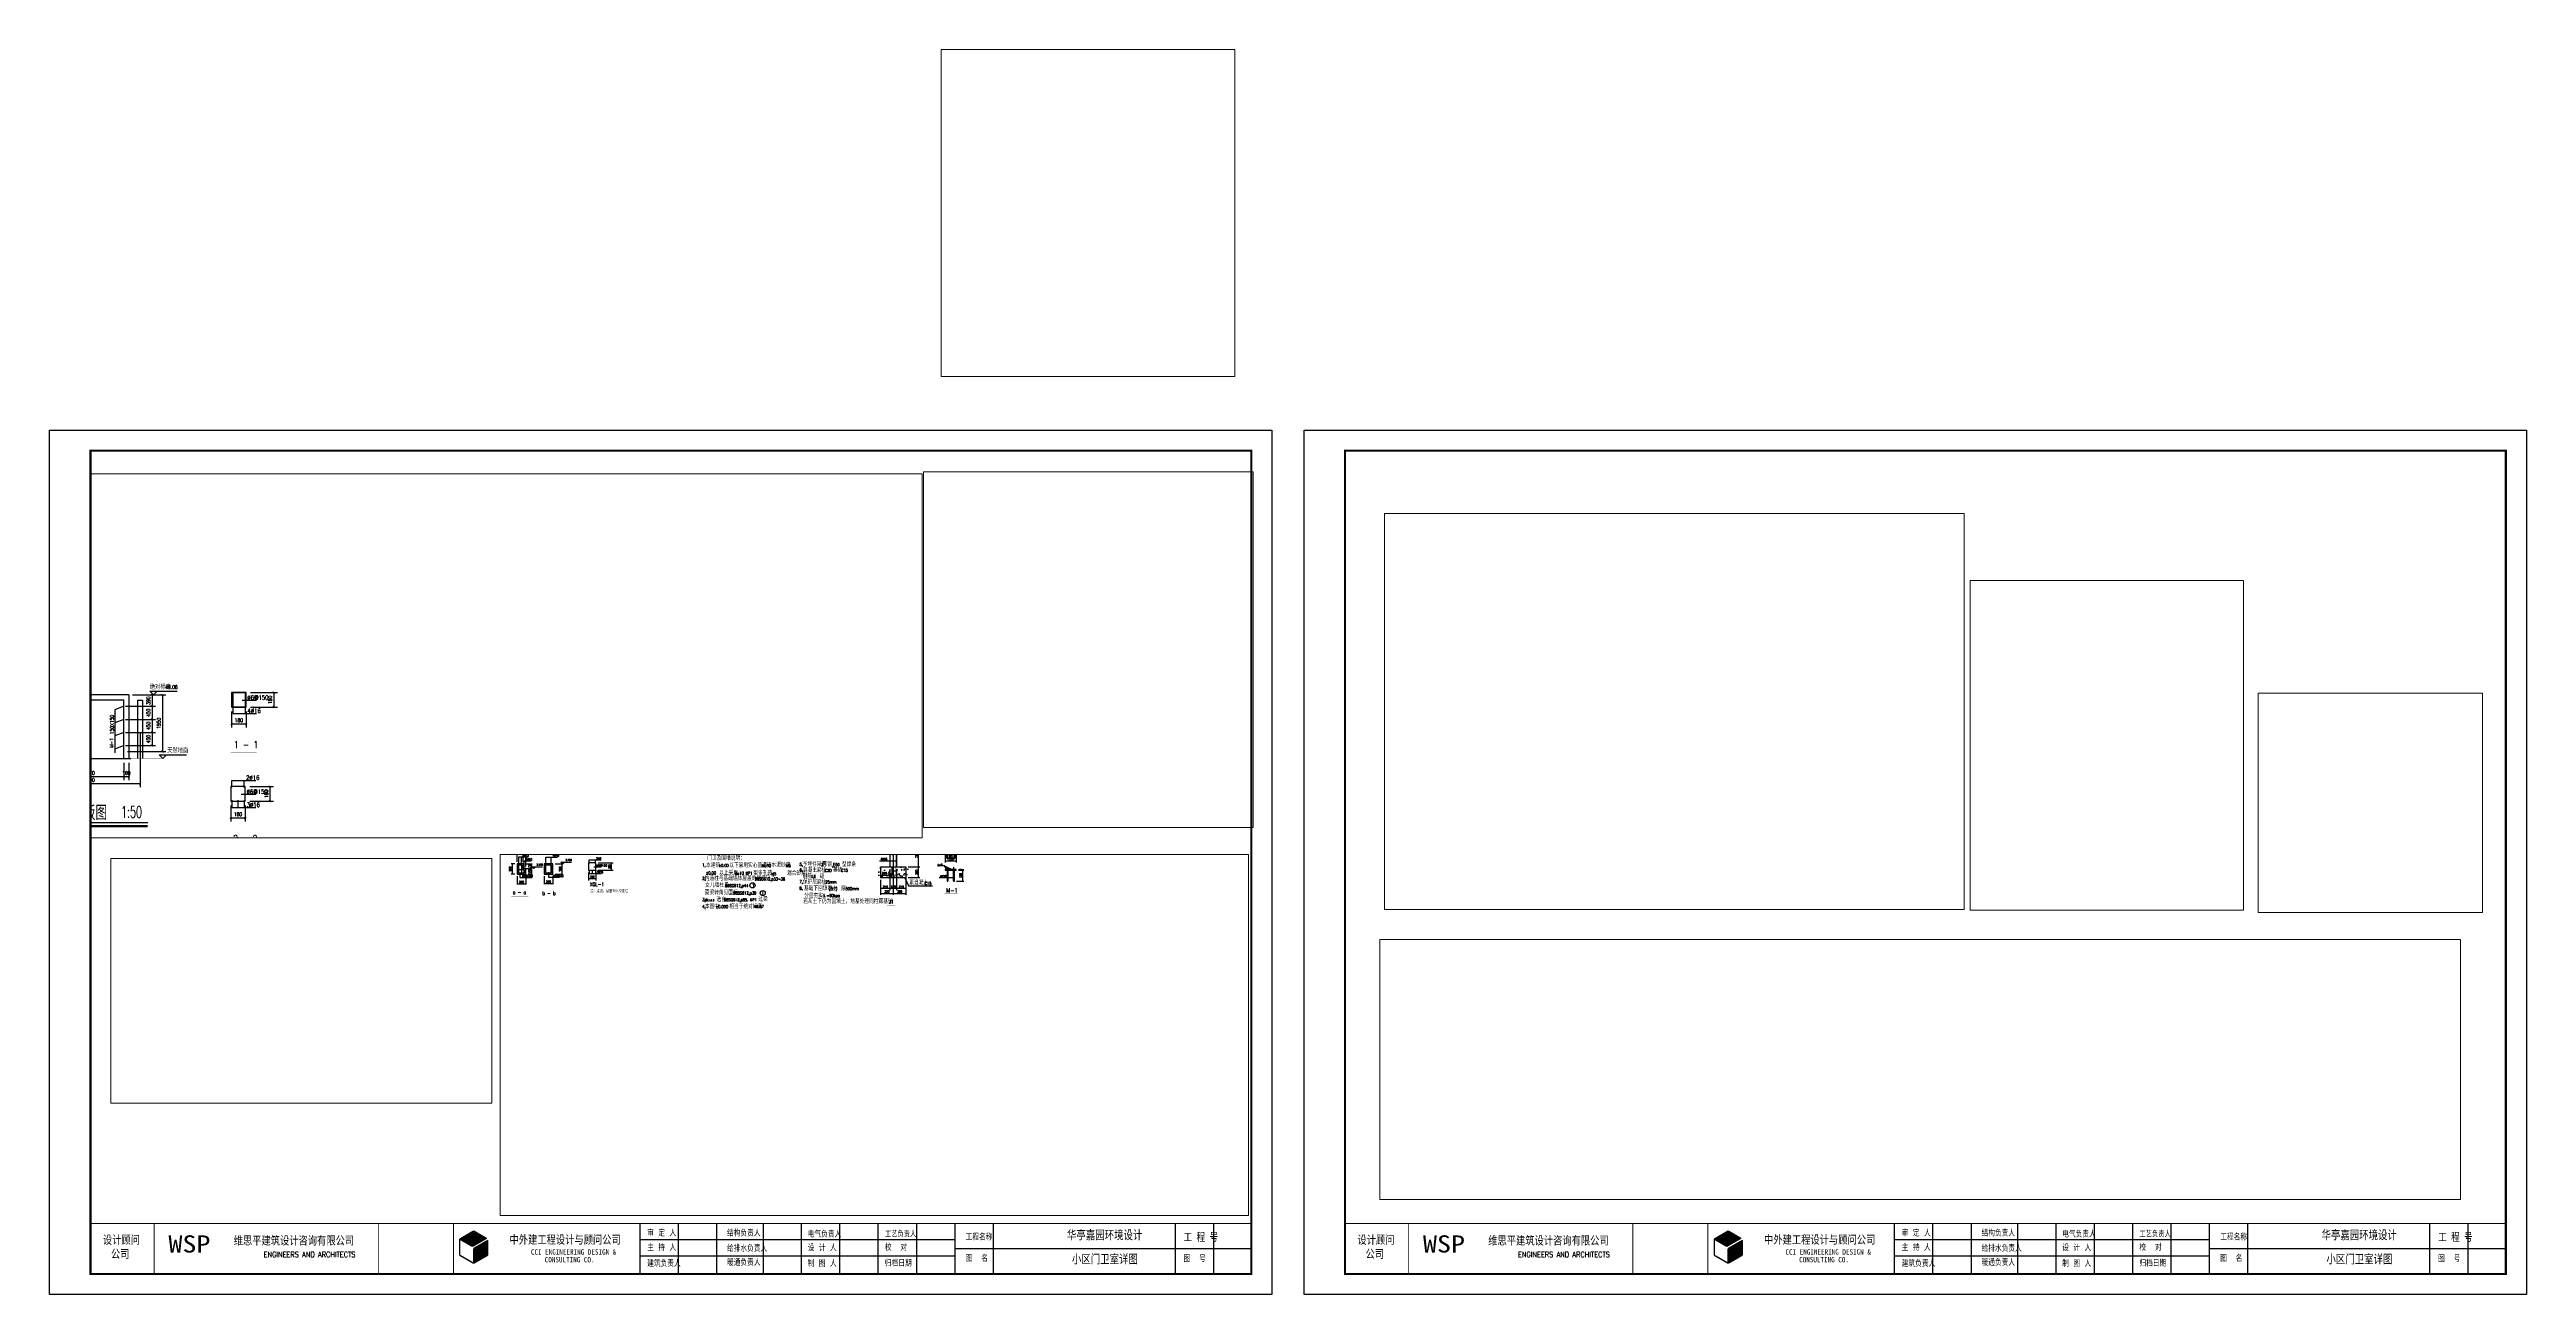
# Paper-space layout 'Layout1' of a CAD drawing. Extents: x -214 to 1490, y -74 to 782.
# The model-space entities are those that its viewports show. They can reach past a viewport. Long polylines and large blocks are cut down to what shows.
import ezdxf
from ezdxf.enums import TextEntityAlignment as Align

# ---------------------------------------------------------------- set-up
doc = ezdxf.new("R2010")
doc.units = 0
doc.header["$LTSCALE"] = 700
doc.header["$MEASUREMENT"] = 0
doc.linetypes.add('DOTE', pattern=[2.42, 2, -0.2, 0.02, -0.2])
doc.layers.get('0').update_dxf_attribs({"color": 150, "linetype": 'CONTINUOUS'})
for name, color, linetype in [('000', 7, 'CONTINUOUS'), ('12', 7, 'CONTINUOUS'), ('DIM', 3, 'CONTINUOUS'), ('DOTE', 1, 'DOTE'), ('LJ5', 1, 'CONTINUOUS'), ('PO', 4, 'CONTINUOUS'), ('PUB_DIM', 3, 'CONTINUOUS'), ('PUB_TITLE', 4, 'CONTINUOUS'), ('WALL', 4, 'CONTINUOUS')]:
    doc.layers.add(name, color=color, linetype=linetype)
doc.styles.add('-黑体', font='SIMHEI.TTF', dxfattribs={"width": 0.8})
doc.styles.add('_HZTXT', font='txt.shx', dxfattribs={"width": 0.8, "bigfont": 'HZTXT.shx'})
doc.styles.add('_HZTXT1', font='complex.shx', dxfattribs={"width": 0.8, "bigfont": 'hztxt.shx'})
doc.styles.add('_ROMANS', font='ROMANS.shx', dxfattribs={"width": 0.6})
doc.styles.add('DIM_FONT', font='SIMPLEX', dxfattribs={"width": 0.8})
doc.styles.add('ROMANC', font='ROMANC', dxfattribs={"height": 0.2})
doc.styles.add('STYLE2', font='SIMHEI.TTF', dxfattribs={"width": 0.8})
doc.dimstyles.new('DIMN50', dxfattribs={"dimscale": 0.5, "dimtxt": 250, "dimasz": 1, "dimexe": 250, "dimexo": 300, "dimgap": 125, "dimtad": 1, "dimdec": 0, "dimzin": 0, "dimtxsty": 'DIM_FONT', "dimblk": '_DIMX', "dimblk1": '_DIMX', "dimblk2": '_DIMX', "dimsah": 1, "dimcen": 9, "dimdle": 48, "dimclrd": 256, "dimclrt": 7, "dimazin": 3, "dimtfac": 1, "dimtdec": 0, "dimtix": 1, "dimtmove": 0, "dimatfit": 3, "dimtolj": 1, "dimtzin": 0})
doc.dimstyles.new('NORMAL', dxfattribs={"dimtxt": 250, "dimasz": 1, "dimexe": 250, "dimexo": 300, "dimgap": 125, "dimtad": 1, "dimdec": 0, "dimzin": 0, "dimtxsty": 'DIM_FONT', "dimblk": '_DIMX', "dimblk1": '_DIMX', "dimblk2": '_DIMX', "dimsah": 1, "dimcen": 9, "dimdle": 48, "dimclrd": 256, "dimclrt": 7, "dimazin": 3, "dimtfac": 1, "dimtdec": 0, "dimtix": 1, "dimtmove": 0, "dimatfit": 3, "dimtolj": 1, "dimtzin": 0})

# ---------------------------------------------------------------- blocks, each defined once
blk = doc.blocks.new('_DIMX')
blk.add_lwpolyline([(-70, -70, 50, 50, 0), (70, 70, 50, 50, 0)], format="xyseb")
blk = doc.blocks.new('*D4')
at = {"color": 0, "linetype": 'BYBLOCK'}
for p, q in [((851967, -133638), (851967, -135495)), ((855458, -133638), (855458, -135495))]:
    blk.add_line(p, q, dxfattribs=at)
at = {"linetype": 'BYBLOCK'}
blk.add_line((851968, -135370), (855457, -135370), dxfattribs=at)
at = {"linetype": 'BYBLOCK', "xscale": 0.5, "yscale": 0.5, "zscale": 0.5, "rotation": 180}
blk.add_blockref('_DIMX', (851967, -135370), dxfattribs=at)
at = {"linetype": 'BYBLOCK', "xscale": 0.5, "yscale": 0.5, "zscale": 0.5}
blk.add_blockref('_DIMX', (855458, -135370), dxfattribs=at)
at = {"color": 7, "linetype": 'BYBLOCK', "insert": (853712, -135245), "char_height": 125, "attachment_point": 5, "style": 'DIM_FONT'}
blk.add_mtext('\\A1;3490', dxfattribs=at)
blk = doc.blocks.new('*D18')
at = {"color": 0, "linetype": 'BYBLOCK'}
for p, q in [((833372, -132454), (834411, -132454)), ((833372, -132954), (834411, -132954))]:
    blk.add_line(p, q, dxfattribs=at)
at = {"linetype": 'BYBLOCK'}
blk.add_line((834286, -132454), (834286, -132953), dxfattribs=at)
at = {"linetype": 'BYBLOCK', "xscale": 0.5, "yscale": 0.5, "zscale": 0.5}
for p, rotation in [((834286, -132454), 90), ((834286, -132954), 270)]:
    blk.add_blockref('_DIMX', p, dxfattribs=dict(at, rotation=rotation))
at = {"color": 7, "linetype": 'BYBLOCK', "insert": (834161, -132704), "char_height": 125, "attachment_point": 5, "rotation": 90, "style": 'DIM_FONT'}
blk.add_mtext('\\A1;200', dxfattribs=at)
blk = doc.blocks.new('*D19')
at = {"color": 0, "linetype": 'BYBLOCK'}
for p, q in [((792493, -147923), (792493, -148474)), ((792993, -147923), (792993, -148474))]:
    blk.add_line(p, q, dxfattribs=at)
at = {"linetype": 'BYBLOCK'}
blk.add_line((792493, -148349), (792992, -148349), dxfattribs=at)
at = {"linetype": 'BYBLOCK', "xscale": 0.5, "yscale": 0.5, "zscale": 0.5, "rotation": 180}
blk.add_blockref('_DIMX', (792493, -148349), dxfattribs=at)
at = {"linetype": 'BYBLOCK', "xscale": 0.5, "yscale": 0.5, "zscale": 0.5}
blk.add_blockref('_DIMX', (792993, -148349), dxfattribs=at)
at = {"color": 7, "linetype": 'BYBLOCK', "insert": (792743, -148224), "char_height": 125, "attachment_point": 5, "style": 'DIM_FONT'}
blk.add_mtext('\\A1;230', dxfattribs=at)
blk = doc.blocks.new('*D20')
at = {"color": 0, "linetype": 'BYBLOCK'}
for p, q in [((818403, -147383), (819330, -147383)), ((818403, -147883), (819330, -147883))]:
    blk.add_line(p, q, dxfattribs=at)
at = {"linetype": 'BYBLOCK'}
blk.add_line((819205, -147383), (819205, -147882), dxfattribs=at)
at = {"linetype": 'BYBLOCK', "xscale": 0.5, "yscale": 0.5, "zscale": 0.5}
for p, rotation in [((819205, -147383), 90), ((819205, -147883), 270)]:
    blk.add_blockref('_DIMX', p, dxfattribs=dict(at, rotation=rotation))
at = {"color": 7, "linetype": 'BYBLOCK', "insert": (819080, -147633), "char_height": 125, "attachment_point": 5, "rotation": 90, "style": 'DIM_FONT'}
blk.add_mtext('\\A1;180', dxfattribs=at)
blk = doc.blocks.new('*D21')
at = {"color": 0, "linetype": 'BYBLOCK'}
for p, q in [((861346, -133214), (861346, -133765)), ((861846, -133214), (861846, -133765))]:
    blk.add_line(p, q, dxfattribs=at)
at = {"linetype": 'BYBLOCK'}
blk.add_line((861347, -133640), (861846, -133640), dxfattribs=at)
at = {"linetype": 'BYBLOCK', "xscale": 0.5, "yscale": 0.5, "zscale": 0.5, "rotation": 180}
blk.add_blockref('_DIMX', (861346, -133640), dxfattribs=at)
at = {"linetype": 'BYBLOCK', "xscale": 0.5, "yscale": 0.5, "zscale": 0.5}
blk.add_blockref('_DIMX', (861846, -133640), dxfattribs=at)
at = {"color": 7, "linetype": 'BYBLOCK', "insert": (861596, -133515), "char_height": 125, "attachment_point": 5, "style": 'DIM_FONT'}
blk.add_mtext('\\A1;180', dxfattribs=at)
blk = doc.blocks.new('*D23')
at = {"color": 0, "linetype": 'BYBLOCK'}
for p, q in [((852527, -134661), (852527, -135255)), ((854897, -134661), (854897, -135255))]:
    blk.add_line(p, q, dxfattribs=at)
at = {"linetype": 'BYBLOCK'}
blk.add_line((852528, -135130), (854897, -135130), dxfattribs=at)
at = {"linetype": 'BYBLOCK', "xscale": 0.5, "yscale": 0.5, "zscale": 0.5, "rotation": 180}
blk.add_blockref('_DIMX', (852527, -135130), dxfattribs=at)
at = {"linetype": 'BYBLOCK', "xscale": 0.5, "yscale": 0.5, "zscale": 0.5}
blk.add_blockref('_DIMX', (854897, -135130), dxfattribs=at)
at = {"color": 7, "linetype": 'BYBLOCK', "insert": (853712, -135005), "char_height": 125, "attachment_point": 5, "style": 'DIM_FONT'}
blk.add_mtext('\\A1;2370', dxfattribs=at)
blk = doc.blocks.new('*D24')
at = {"linetype": 'BYBLOCK'}
for p, q in [((854897, -135130), (854896, -135130)), ((854897, -135130), (855077, -135130)), ((855078, -135130), (855078, -135130))]:
    blk.add_line(p, q, dxfattribs=at)
at = {"color": 0, "linetype": 'BYBLOCK'}
for p, q in [((854897, -134661), (854897, -135255)), ((855077, -134661), (855077, -135255))]:
    blk.add_line(p, q, dxfattribs=at)
at = {"linetype": 'BYBLOCK', "xscale": 0.5, "yscale": 0.5, "zscale": 0.5}
blk.add_blockref('_DIMX', (854897, -135130), dxfattribs=at)
at = {"linetype": 'BYBLOCK', "xscale": 0.5, "yscale": 0.5, "zscale": 0.5, "rotation": 180}
blk.add_blockref('_DIMX', (855077, -135130), dxfattribs=at)
at = {"color": 7, "linetype": 'BYBLOCK', "insert": (854987, -135005), "char_height": 125, "attachment_point": 5, "style": 'DIM_FONT'}
blk.add_mtext('\\A1;180', dxfattribs=at)
blk = doc.blocks.new('*D25')
at = {"color": 0, "linetype": 'BYBLOCK'}
for p, q in [((820634, -147401), (821456, -147401)), ((820634, -147901), (821456, -147901))]:
    blk.add_line(p, q, dxfattribs=at)
at = {"linetype": 'BYBLOCK'}
blk.add_line((821331, -147402), (821331, -147901), dxfattribs=at)
at = {"linetype": 'BYBLOCK', "xscale": 0.5, "yscale": 0.5, "zscale": 0.5}
for p, rotation in [((821331, -147401), 90), ((821331, -147901), 270)]:
    blk.add_blockref('_DIMX', p, dxfattribs=dict(at, rotation=rotation))
at = {"color": 7, "linetype": 'BYBLOCK', "insert": (821206, -147651), "char_height": 125, "attachment_point": 5, "rotation": 90, "style": 'DIM_FONT'}
blk.add_mtext('\\A1;180', dxfattribs=at)
blk = doc.blocks.new('*D26')
at = {"color": 0, "linetype": 'BYBLOCK'}
for p, q in [((861337, -136546), (861337, -137097)), ((861837, -136546), (861837, -137097))]:
    blk.add_line(p, q, dxfattribs=at)
at = {"linetype": 'BYBLOCK'}
blk.add_line((861338, -136972), (861837, -136972), dxfattribs=at)
at = {"linetype": 'BYBLOCK', "xscale": 0.5, "yscale": 0.5, "zscale": 0.5, "rotation": 180}
blk.add_blockref('_DIMX', (861337, -136972), dxfattribs=at)
at = {"linetype": 'BYBLOCK', "xscale": 0.5, "yscale": 0.5, "zscale": 0.5}
blk.add_blockref('_DIMX', (861837, -136972), dxfattribs=at)
at = {"color": 7, "linetype": 'BYBLOCK', "insert": (861587, -136847), "char_height": 125, "attachment_point": 5, "style": 'DIM_FONT'}
blk.add_mtext('\\A1;180', dxfattribs=at)
blk = doc.blocks.new('*D27')
at = {"color": 0, "linetype": 'BYBLOCK'}
for p, q in [((814973, -147140), (815766, -147140)), ((814733, -147530), (815766, -147530))]:
    blk.add_line(p, q, dxfattribs=at)
at = {"linetype": 'BYBLOCK'}
blk.add_line((815641, -147140), (815641, -147529), dxfattribs=at)
at = {"linetype": 'BYBLOCK', "xscale": 0.5, "yscale": 0.5, "zscale": 0.5}
for p, rotation in [((815641, -147140), 90), ((815641, -147530), 270)]:
    blk.add_blockref('_DIMX', p, dxfattribs=dict(at, rotation=rotation))
at = {"color": 7, "linetype": 'BYBLOCK', "insert": (815516, -147335), "char_height": 125, "attachment_point": 5, "rotation": 90, "style": 'DIM_FONT'}
blk.add_mtext('\\A1;390', dxfattribs=at)
blk = doc.blocks.new('*D28')
at = {"color": 0, "linetype": 'BYBLOCK'}
for p, q in [((814733, -147530), (815766, -147530)), ((814733, -147980), (815766, -147980))]:
    blk.add_line(p, q, dxfattribs=at)
at = {"linetype": 'BYBLOCK'}
blk.add_line((815641, -147530), (815641, -147979), dxfattribs=at)
at = {"linetype": 'BYBLOCK', "xscale": 0.5, "yscale": 0.5, "zscale": 0.5}
for p, rotation in [((815641, -147530), 90), ((815641, -147980), 270)]:
    blk.add_blockref('_DIMX', p, dxfattribs=dict(at, rotation=rotation))
at = {"color": 7, "linetype": 'BYBLOCK', "insert": (815516, -147755), "char_height": 125, "attachment_point": 5, "rotation": 90, "style": 'DIM_FONT'}
blk.add_mtext('\\A1;450', dxfattribs=at)
blk = doc.blocks.new('*D29')
at = {"color": 0, "linetype": 'BYBLOCK'}
for p, q in [((814733, -147980), (815766, -147980)), ((814733, -148430), (815766, -148430))]:
    blk.add_line(p, q, dxfattribs=at)
at = {"linetype": 'BYBLOCK'}
blk.add_line((815641, -147980), (815641, -148429), dxfattribs=at)
at = {"linetype": 'BYBLOCK', "xscale": 0.5, "yscale": 0.5, "zscale": 0.5}
for p, rotation in [((815641, -147980), 90), ((815641, -148430), 270)]:
    blk.add_blockref('_DIMX', p, dxfattribs=dict(at, rotation=rotation))
at = {"color": 7, "linetype": 'BYBLOCK', "insert": (815516, -148205), "char_height": 125, "attachment_point": 5, "rotation": 90, "style": 'DIM_FONT'}
blk.add_mtext('\\A1;450', dxfattribs=at)
blk = doc.blocks.new('*D30')
at = {"color": 0, "linetype": 'BYBLOCK'}
for p, q in [((814733, -148430), (815766, -148430)), ((814733, -148880), (815766, -148880))]:
    blk.add_line(p, q, dxfattribs=at)
at = {"linetype": 'BYBLOCK'}
blk.add_line((815641, -148430), (815641, -148879), dxfattribs=at)
at = {"linetype": 'BYBLOCK', "xscale": 0.5, "yscale": 0.5, "zscale": 0.5}
for p, rotation in [((815641, -148430), 90), ((815641, -148880), 270)]:
    blk.add_blockref('_DIMX', p, dxfattribs=dict(at, rotation=rotation))
at = {"color": 7, "linetype": 'BYBLOCK', "insert": (815516, -148655), "char_height": 125, "attachment_point": 5, "rotation": 90, "style": 'DIM_FONT'}
blk.add_mtext('\\A1;450', dxfattribs=at)
blk = doc.blocks.new('*D42')
at = {"color": 0, "linetype": 'BYBLOCK'}
for p, q in [((814973, -147140), (816122, -147140)), ((814793, -149090), (816122, -149090))]:
    blk.add_line(p, q, dxfattribs=at)
at = {"linetype": 'BYBLOCK'}
blk.add_line((815997, -147140), (815997, -149089), dxfattribs=at)
at = {"linetype": 'BYBLOCK', "xscale": 0.5, "yscale": 0.5, "zscale": 0.5}
for p, rotation in [((815997, -147140), 90), ((815997, -149090), 270)]:
    blk.add_blockref('_DIMX', p, dxfattribs=dict(at, rotation=rotation))
at = {"color": 7, "linetype": 'BYBLOCK', "insert": (815872, -148115), "char_height": 125, "attachment_point": 5, "rotation": 90, "style": 'DIM_FONT'}
blk.add_mtext('\\A1;1950', dxfattribs=at)
blk = doc.blocks.new('*D45')
at = {"color": 0, "linetype": 'BYBLOCK'}
for p, q in [((790778, -160746), (791586, -160746)), ((790778, -161496), (791586, -161496))]:
    blk.add_line(p, q, dxfattribs=at)
at = {"linetype": 'BYBLOCK'}
blk.add_line((791486, -161495), (791486, -160746), dxfattribs=at)
at = {"linetype": 'BYBLOCK', "xscale": 0.5, "yscale": 0.5, "zscale": 0.5}
for p, rotation in [((791486, -160746), 90), ((791486, -161496), 270)]:
    blk.add_blockref('_DIMX', p, dxfattribs=dict(at, rotation=rotation))
at = {"color": 7, "linetype": 'BYBLOCK', "insert": (791361, -161121), "char_height": 150, "attachment_point": 5, "rotation": 90, "style": 'DIM_FONT'}
blk.add_mtext('\\A1;250', dxfattribs=at)
blk = doc.blocks.new('*D46')
at = {"color": 0, "linetype": 'BYBLOCK'}
for p, q in [((801278, -158833), (801278, -159865)), ((802153, -158833), (802153, -159865))]:
    blk.add_line(p, q, dxfattribs=at)
at = {"linetype": 'BYBLOCK'}
blk.add_line((801279, -159765), (802153, -159765), dxfattribs=at)
at = {"linetype": 'BYBLOCK', "xscale": 0.5, "yscale": 0.5, "zscale": 0.5, "rotation": 180}
blk.add_blockref('_DIMX', (801278, -159765), dxfattribs=at)
at = {"linetype": 'BYBLOCK', "xscale": 0.5, "yscale": 0.5, "zscale": 0.5}
blk.add_blockref('_DIMX', (802153, -159765), dxfattribs=at)
at = {"color": 7, "linetype": 'BYBLOCK', "insert": (801716, -159640), "char_height": 150, "attachment_point": 5, "style": 'DIM_FONT'}
blk.add_mtext('\\A1;300', dxfattribs=at)
blk = doc.blocks.new('*D47')
at = {"color": 0, "linetype": 'BYBLOCK'}
for p, q in [((802153, -158833), (802153, -159865)), ((803028, -158833), (803028, -159865))]:
    blk.add_line(p, q, dxfattribs=at)
at = {"linetype": 'BYBLOCK'}
blk.add_line((802154, -159765), (803028, -159765), dxfattribs=at)
at = {"linetype": 'BYBLOCK', "xscale": 0.5, "yscale": 0.5, "zscale": 0.5, "rotation": 180}
blk.add_blockref('_DIMX', (802153, -159765), dxfattribs=at)
at = {"linetype": 'BYBLOCK', "xscale": 0.5, "yscale": 0.5, "zscale": 0.5}
blk.add_blockref('_DIMX', (803028, -159765), dxfattribs=at)
at = {"color": 7, "linetype": 'BYBLOCK', "insert": (802591, -159640), "char_height": 150, "attachment_point": 5, "style": 'DIM_FONT'}
blk.add_mtext('\\A1;300', dxfattribs=at)
blk = doc.blocks.new('*D48')
at = {"color": 0, "linetype": 'BYBLOCK'}
for p, q in [((801928, -158095), (801928, -159536)), ((801278, -158833), (801278, -159536))]:
    blk.add_line(p, q, dxfattribs=at)
at = {"linetype": 'BYBLOCK'}
blk.add_line((801928, -159436), (801279, -159436), dxfattribs=at)
at = {"linetype": 'BYBLOCK', "xscale": 0.5, "yscale": 0.5, "zscale": 0.5, "rotation": 180}
blk.add_blockref('_DIMX', (801278, -159436), dxfattribs=at)
at = {"linetype": 'BYBLOCK', "xscale": 0.5, "yscale": 0.5, "zscale": 0.5}
blk.add_blockref('_DIMX', (801928, -159436), dxfattribs=at)
at = {"color": 7, "linetype": 'BYBLOCK', "insert": (801603, -159311), "char_height": 150, "attachment_point": 5, "style": 'DIM_FONT'}
blk.add_mtext('\\A1;210', dxfattribs=at)
blk = doc.blocks.new('*D49')
at = {"color": 0, "linetype": 'BYBLOCK'}
for p, q in [((802378, -158083), (802378, -159536)), ((803028, -158083), (803028, -159536))]:
    blk.add_line(p, q, dxfattribs=at)
at = {"linetype": 'BYBLOCK'}
blk.add_line((803028, -159436), (802379, -159436), dxfattribs=at)
at = {"linetype": 'BYBLOCK', "xscale": 0.5, "yscale": 0.5, "zscale": 0.5, "rotation": 180}
blk.add_blockref('_DIMX', (802378, -159436), dxfattribs=at)
at = {"linetype": 'BYBLOCK', "xscale": 0.5, "yscale": 0.5, "zscale": 0.5}
blk.add_blockref('_DIMX', (803028, -159436), dxfattribs=at)
at = {"color": 7, "linetype": 'BYBLOCK', "insert": (802703, -159311), "char_height": 150, "attachment_point": 5, "style": 'DIM_FONT'}
blk.add_mtext('\\A1;210', dxfattribs=at)
blk = doc.blocks.new('*D50')
at = {"color": 0, "linetype": 'BYBLOCK'}
for p, q in [((818414, -149558), (818414, -151010)), ((817964, -150322), (817964, -151010))]:
    blk.add_line(p, q, dxfattribs=at)
at = {"linetype": 'BYBLOCK'}
blk.add_line((818414, -150910), (817965, -150910), dxfattribs=at)
at = {"linetype": 'BYBLOCK', "xscale": 0.5, "yscale": 0.5, "zscale": 0.5, "rotation": 180}
blk.add_blockref('_DIMX', (817964, -150910), dxfattribs=at)
at = {"linetype": 'BYBLOCK', "xscale": 0.5, "yscale": 0.5, "zscale": 0.5}
blk.add_blockref('_DIMX', (818414, -150910), dxfattribs=at)
at = {"color": 7, "linetype": 'BYBLOCK', "insert": (818189, -150785), "char_height": 150, "attachment_point": 5, "style": 'DIM_FONT'}
blk.add_mtext('\\A1;180', dxfattribs=at)
blk = doc.blocks.new('*D51')
at = {"color": 0, "linetype": 'BYBLOCK'}
for p, q in [((811048, -182481), (811856, -182481)), ((811048, -184031), (811856, -184031))]:
    blk.add_line(p, q, dxfattribs=at)
at = {"linetype": 'BYBLOCK'}
blk.add_line((811756, -184031), (811756, -182482), dxfattribs=at)
at = {"linetype": 'BYBLOCK', "xscale": 0.5, "yscale": 0.5, "zscale": 0.5}
for p, rotation in [((811756, -182481), 90), ((811756, -184031), 270)]:
    blk.add_blockref('_DIMX', p, dxfattribs=dict(at, rotation=rotation))
at = {"color": 7, "linetype": 'BYBLOCK', "insert": (811631, -183256), "char_height": 150, "attachment_point": 5, "rotation": 90, "style": 'DIM_FONT'}
blk.add_mtext('\\A1;750', dxfattribs=at)
blk = doc.blocks.new('*D52')
at = {"color": 0, "linetype": 'BYBLOCK'}
for p, q in [((822194, -151376), (822721, -151376)), ((822194, -152126), (822721, -152126))]:
    blk.add_line(p, q, dxfattribs=at)
at = {"linetype": 'BYBLOCK'}
blk.add_line((822621, -151377), (822621, -152126), dxfattribs=at)
at = {"linetype": 'BYBLOCK', "xscale": 0.5, "yscale": 0.5, "zscale": 0.5}
for p, rotation in [((822621, -151376), 90), ((822621, -152126), 270)]:
    blk.add_blockref('_DIMX', p, dxfattribs=dict(at, rotation=rotation))
at = {"color": 7, "linetype": 'BYBLOCK', "insert": (822496, -151751), "char_height": 150, "attachment_point": 5, "rotation": 90, "style": 'DIM_FONT'}
blk.add_mtext('\\A1;150', dxfattribs=at)
blk = doc.blocks.new('*D53')
at = {"color": 0, "linetype": 'BYBLOCK'}
for p, q in [((821294, -152276), (821294, -152940)), ((822044, -152276), (822044, -152940))]:
    blk.add_line(p, q, dxfattribs=at)
at = {"linetype": 'BYBLOCK'}
blk.add_line((822043, -152840), (821294, -152840), dxfattribs=at)
at = {"linetype": 'BYBLOCK', "xscale": 0.5, "yscale": 0.5, "zscale": 0.5, "rotation": 180}
blk.add_blockref('_DIMX', (821294, -152840), dxfattribs=at)
at = {"linetype": 'BYBLOCK', "xscale": 0.5, "yscale": 0.5, "zscale": 0.5}
blk.add_blockref('_DIMX', (822044, -152840), dxfattribs=at)
at = {"color": 7, "linetype": 'BYBLOCK', "insert": (821669, -152715), "char_height": 150, "attachment_point": 5, "style": 'DIM_FONT'}
blk.add_mtext('\\A1;150', dxfattribs=at)
blk = doc.blocks.new('*D54')
at = {"color": 0, "linetype": 'BYBLOCK'}
for p, q in [((821294, -152276), (821294, -152713)), ((821444, -152276), (821444, -152713))]:
    blk.add_line(p, q, dxfattribs=at)
at = {"linetype": 'BYBLOCK'}
for p, q in [((821293, -152613), (821293, -152613)), ((821294, -152613), (821444, -152613)), ((821444, -152613), (821445, -152613))]:
    blk.add_line(p, q, dxfattribs=at)
at = {"linetype": 'BYBLOCK', "xscale": 0.5, "yscale": 0.5, "zscale": 0.5}
blk.add_blockref('_DIMX', (821294, -152613), dxfattribs=at)
at = {"linetype": 'BYBLOCK', "xscale": 0.5, "yscale": 0.5, "zscale": 0.5, "rotation": 180}
blk.add_blockref('_DIMX', (821444, -152613), dxfattribs=at)
at = {"color": 7, "linetype": 'BYBLOCK', "insert": (821369, -152488), "char_height": 150, "attachment_point": 5, "style": 'DIM_FONT'}
blk.add_mtext('\\A1;30', dxfattribs=at)
blk = doc.blocks.new('*D55')
at = {"color": 0, "linetype": 'BYBLOCK'}
blk.add_line((821894, -152276), (821894, -152713), dxfattribs=at)
at = {"linetype": 'BYBLOCK'}
blk.add_line((821444, -152613), (821893, -152613), dxfattribs=at)
at = {"linetype": 'BYBLOCK', "xscale": 0.5, "yscale": 0.5, "zscale": 0.5, "rotation": 180}
blk.add_blockref('_DIMX', (821444, -152613), dxfattribs=at)
at = {"linetype": 'BYBLOCK', "xscale": 0.5, "yscale": 0.5, "zscale": 0.5}
blk.add_blockref('_DIMX', (821894, -152613), dxfattribs=at)
at = {"color": 7, "linetype": 'BYBLOCK', "insert": (821669, -152488), "char_height": 150, "attachment_point": 5, "style": 'DIM_FONT'}
blk.add_mtext('\\A1;90', dxfattribs=at)
blk = doc.blocks.new('*D56')
at = {"color": 0, "linetype": 'BYBLOCK'}
for p, q in [((821894, -152276), (821894, -152713)), ((822044, -152276), (822044, -152713))]:
    blk.add_line(p, q, dxfattribs=at)
at = {"linetype": 'BYBLOCK'}
for p, q in [((821893, -152613), (821893, -152613)), ((821894, -152613), (822044, -152613)), ((822044, -152613), (822045, -152613))]:
    blk.add_line(p, q, dxfattribs=at)
at = {"linetype": 'BYBLOCK', "xscale": 0.5, "yscale": 0.5, "zscale": 0.5}
blk.add_blockref('_DIMX', (821894, -152613), dxfattribs=at)
at = {"linetype": 'BYBLOCK', "xscale": 0.5, "yscale": 0.5, "zscale": 0.5, "rotation": 180}
blk.add_blockref('_DIMX', (822044, -152613), dxfattribs=at)
at = {"color": 7, "linetype": 'BYBLOCK', "insert": (821969, -152488), "char_height": 150, "attachment_point": 5, "style": 'DIM_FONT'}
blk.add_mtext('\\A1;30', dxfattribs=at)
blk = doc.blocks.new('*D57')
at = {"color": 0, "linetype": 'BYBLOCK'}
for p, q in [((822194, -151976), (822450, -151976)), ((822194, -152126), (822450, -152126))]:
    blk.add_line(p, q, dxfattribs=at)
at = {"linetype": 'BYBLOCK'}
for p, q in [((822350, -151976), (822350, -151975)), ((822350, -152126), (822350, -151976)), ((822350, -152127), (822350, -152127))]:
    blk.add_line(p, q, dxfattribs=at)
at = {"linetype": 'BYBLOCK', "xscale": 0.5, "yscale": 0.5, "zscale": 0.5}
for p, rotation in [((822350, -151976), 270), ((822350, -152126), 90)]:
    blk.add_blockref('_DIMX', p, dxfattribs=dict(at, rotation=rotation))
at = {"color": 7, "linetype": 'BYBLOCK', "insert": (822225, -152051), "char_height": 150, "attachment_point": 5, "rotation": 90, "style": 'DIM_FONT'}
blk.add_mtext('\\A1;30', dxfattribs=at)
blk = doc.blocks.new('*D60')
at = {"color": 0, "linetype": 'BYBLOCK'}
for p, q in [((822194, -153409), (822574, -153409)), ((822194, -153459), (822574, -153459))]:
    blk.add_line(p, q, dxfattribs=at)
at = {"linetype": 'BYBLOCK'}
for p, q in [((822474, -153409), (822474, -153408)), ((822474, -153409), (822474, -153459)), ((822474, -153460), (822474, -153460))]:
    blk.add_line(p, q, dxfattribs=at)
at = {"linetype": 'BYBLOCK', "xscale": 0.5, "yscale": 0.5, "zscale": 0.5}
for p, rotation in [((822474, -153409), 270), ((822474, -153459), 90)]:
    blk.add_blockref('_DIMX', p, dxfattribs=dict(at, rotation=rotation))
at = {"color": 7, "linetype": 'BYBLOCK', "insert": (822349, -153434), "char_height": 150, "attachment_point": 5, "rotation": 90, "style": 'DIM_FONT'}
blk.add_mtext('\\A1;8', dxfattribs=at)
blk = doc.blocks.new('*D61')
at = {"color": 0, "linetype": 'BYBLOCK'}
blk.add_line((822069, -154207), (822574, -154207), dxfattribs=at)
at = {"linetype": 'BYBLOCK'}
blk.add_line((822474, -153460), (822474, -154206), dxfattribs=at)
at = {"linetype": 'BYBLOCK', "xscale": 0.5, "yscale": 0.5, "zscale": 0.5}
for p, rotation in [((822474, -153459), 90), ((822474, -154207), 270)]:
    blk.add_blockref('_DIMX', p, dxfattribs=dict(at, rotation=rotation))
at = {"color": 7, "linetype": 'BYBLOCK', "insert": (822349, -153833), "char_height": 150, "attachment_point": 5, "rotation": 90, "style": 'DIM_FONT'}
blk.add_mtext('\\A1;150', dxfattribs=at)
blk = doc.blocks.new('*D75')
at = {"color": 0, "linetype": 'BYBLOCK'}
for p, q in [((780820, -183740), (780820, -184315)), ((781420, -183740), (781420, -184315))]:
    blk.add_line(p, q, dxfattribs=at)
at = {"linetype": 'BYBLOCK'}
blk.add_line((780820, -184265), (781420, -184265), dxfattribs=at)
at = {"linetype": 'BYBLOCK', "xscale": 0.4, "yscale": 0.4, "zscale": 0.4, "rotation": 180}
blk.add_blockref('_DIMX', (780820, -184265), dxfattribs=at)
at = {"linetype": 'BYBLOCK', "xscale": 0.4, "yscale": 0.4, "zscale": 0.4}
blk.add_blockref('_DIMX', (781420, -184265), dxfattribs=at)
at = {"color": 7, "linetype": 'BYBLOCK', "insert": (781120, -184140), "char_height": 150, "attachment_point": 5, "style": 'DIM_FONT'}
blk.add_mtext('\\A1;240', dxfattribs=at)
blk = doc.blocks.new('*D76')
at = {"color": 0, "linetype": 'BYBLOCK'}
for p, q in [((780670, -182890), (780417, -182890)), ((780670, -183590), (780417, -183590))]:
    blk.add_line(p, q, dxfattribs=at)
at = {"linetype": 'BYBLOCK'}
blk.add_line((780467, -182891), (780467, -183590), dxfattribs=at)
at = {"linetype": 'BYBLOCK', "xscale": 0.4, "yscale": 0.4, "zscale": 0.4}
for p, rotation in [((780467, -182890), 90), ((780467, -183590), 270)]:
    blk.add_blockref('_DIMX', p, dxfattribs=dict(at, rotation=rotation))
at = {"color": 7, "linetype": 'BYBLOCK', "insert": (780342, -183240), "char_height": 150, "attachment_point": 5, "rotation": 90, "style": 'DIM_FONT'}
blk.add_mtext('\\A1;280', dxfattribs=at)
blk = doc.blocks.new('*D77')
at = {"color": 0, "linetype": 'BYBLOCK'}
for p, q in [((781383, -182890), (781859, -182890)), ((781383, -183215), (781859, -183215))]:
    blk.add_line(p, q, dxfattribs=at)
at = {"linetype": 'BYBLOCK'}
for p, q in [((781809, -182890), (781809, -182889)), ((781809, -182890), (781809, -183215)), ((781809, -183216), (781809, -183216))]:
    blk.add_line(p, q, dxfattribs=at)
at = {"linetype": 'BYBLOCK', "xscale": 0.4, "yscale": 0.4, "zscale": 0.4}
for p, rotation in [((781809, -182890), 270), ((781809, -183215), 90)]:
    blk.add_blockref('_DIMX', p, dxfattribs=dict(at, rotation=rotation))
at = {"color": 7, "linetype": 'BYBLOCK', "insert": (781684, -183053), "char_height": 150, "attachment_point": 5, "rotation": 90, "style": 'DIM_FONT'}
blk.add_mtext('\\A1;130', dxfattribs=at)
blk = doc.blocks.new('*D78')
at = {"color": 0, "linetype": 'BYBLOCK'}
blk.add_line((781570, -183590), (781859, -183590), dxfattribs=at)
at = {"linetype": 'BYBLOCK'}
for p, q in [((781809, -183215), (781809, -183214)), ((781809, -183215), (781809, -183590)), ((781809, -183591), (781809, -183591))]:
    blk.add_line(p, q, dxfattribs=at)
at = {"linetype": 'BYBLOCK', "xscale": 0.4, "yscale": 0.4, "zscale": 0.4}
for p, rotation in [((781809, -183215), 270), ((781809, -183590), 90)]:
    blk.add_blockref('_DIMX', p, dxfattribs=dict(at, rotation=rotation))
at = {"color": 7, "linetype": 'BYBLOCK', "insert": (781684, -183403), "char_height": 150, "attachment_point": 5, "rotation": 90, "style": 'DIM_FONT'}
blk.add_mtext('\\A1;150', dxfattribs=at)
blk = doc.blocks.new('*D79')
at = {"color": 0, "linetype": 'BYBLOCK'}
for p, q in [((782677, -183740), (782677, -184287)), ((783277, -183740), (783277, -184287))]:
    blk.add_line(p, q, dxfattribs=at)
at = {"linetype": 'BYBLOCK'}
blk.add_line((782677, -184237), (783277, -184237), dxfattribs=at)
at = {"linetype": 'BYBLOCK', "xscale": 0.4, "yscale": 0.4, "zscale": 0.4, "rotation": 180}
blk.add_blockref('_DIMX', (782677, -184237), dxfattribs=at)
at = {"linetype": 'BYBLOCK', "xscale": 0.4, "yscale": 0.4, "zscale": 0.4}
blk.add_blockref('_DIMX', (783277, -184237), dxfattribs=at)
at = {"color": 7, "linetype": 'BYBLOCK', "insert": (782977, -184112), "char_height": 150, "attachment_point": 5, "style": 'DIM_FONT'}
blk.add_mtext('\\A1;240', dxfattribs=at)
blk = doc.blocks.new('*D80')
at = {"color": 0, "linetype": 'BYBLOCK'}
for p, q in [((783427, -182890), (783961, -182890)), ((783427, -183590), (783961, -183590))]:
    blk.add_line(p, q, dxfattribs=at)
at = {"linetype": 'BYBLOCK'}
blk.add_line((783911, -183590), (783911, -182891), dxfattribs=at)
at = {"linetype": 'BYBLOCK', "xscale": 0.4, "yscale": 0.4, "zscale": 0.4}
for p, rotation in [((783911, -182890), 90), ((783911, -183590), 270)]:
    blk.add_blockref('_DIMX', p, dxfattribs=dict(at, rotation=rotation))
at = {"color": 7, "linetype": 'BYBLOCK', "insert": (783786, -183240), "char_height": 150, "attachment_point": 5, "rotation": 90, "style": 'DIM_FONT'}
blk.add_mtext('\\A1;280', dxfattribs=at)
blk = doc.blocks.new('*D81')
at = {"color": 0, "linetype": 'BYBLOCK'}
for p, q in [((784148, -183686), (784148, -182829)), ((784561, -183686), (784561, -182829))]:
    blk.add_line(p, q, dxfattribs=at)
at = {"linetype": 'BYBLOCK'}
blk.add_line((784148, -182879), (784560, -182879), dxfattribs=at)
at = {"linetype": 'BYBLOCK', "xscale": 0.4, "yscale": 0.4, "zscale": 0.4, "rotation": 180}
blk.add_blockref('_DIMX', (784148, -182879), dxfattribs=at)
at = {"linetype": 'BYBLOCK', "xscale": 0.4, "yscale": 0.4, "zscale": 0.4}
blk.add_blockref('_DIMX', (784561, -182879), dxfattribs=at)
at = {"color": 7, "linetype": 'BYBLOCK', "insert": (784354, -182754), "char_height": 150, "attachment_point": 5, "style": 'DIM_FONT'}
blk.add_mtext('\\A1;140', dxfattribs=at)
blk = doc.blocks.new('*D82')
at = {"linetype": 'BYBLOCK'}
for p, q in [((784560, -182879), (784560, -182879)), ((784561, -182879), (784748, -182879)), ((784748, -182879), (784749, -182879))]:
    blk.add_line(p, q, dxfattribs=at)
at = {"color": 0, "linetype": 'BYBLOCK'}
for p, q in [((784561, -183686), (784561, -182829)), ((784748, -184011), (784748, -182829))]:
    blk.add_line(p, q, dxfattribs=at)
at = {"linetype": 'BYBLOCK', "xscale": 0.4, "yscale": 0.4, "zscale": 0.4}
blk.add_blockref('_DIMX', (784561, -182879), dxfattribs=at)
at = {"linetype": 'BYBLOCK', "xscale": 0.4, "yscale": 0.4, "zscale": 0.4, "rotation": 180}
blk.add_blockref('_DIMX', (784748, -182879), dxfattribs=at)
at = {"color": 7, "linetype": 'BYBLOCK', "insert": (784654, -182754), "char_height": 150, "attachment_point": 5, "style": 'DIM_FONT'}
blk.add_mtext('\\A1;100', dxfattribs=at)

msp = doc.modelspace()

# ---------------------------------------------------------------- hatches: boundary and pattern name
at = {"layer": 'WALL'}
h = msp.add_hatch(dxfattribs=at)
h.set_pattern_fill('AR-CONC', color=256, scale=100, style=0)
h.set_pattern_definition([(50, (-1090446.45, 188959.57), (717.26018, -62.75213), [75, -825]), (355, (-1090446.45, 188959.6), (-138.75133, 752.19213), [60, -660]), (100.4514, (-1090386.7, 188954.34), (578.50938, 689.43954), [63.7402, -701.1421]), (46.1842, (-1090446.45, 189159.6), (1067.24105, -165.519), [112.5, -1237.5]), (96.6356, (-1090357.5, 189145.8), (934.6627, 974.11787), [95.6103, -1051.713]), (351.1842, (-1090446.5, 189159.6), (934.66195, 974.1186), [90, -990]), (21, (-1090346.45, 189109.57), (596.90705, -402.61889), [75, -825]), (326, (-1090346.45, 189109.6), (243.31533, 725.15005), [60, -660]), (71.4514, (-1090296.7, 189076), (840.22263, 322.5305), [63.7402, -701.1421]), (37.5, (-1090446.45, 188959.57), (12.159855, 332.893854), [0, -652, 0, -670, 0, -662.5]), (7.5, (-1090446.45, 188959.57), (263.06954, 394.41171), [0, -382, 0, -637, 0, -252.5]), (327.5, (-1090669.45, 188959.57), (533.822436, -22.55487), [0, -250, 0, -780, 0, -1035]), (317.5, (-1090769.45, 188959.57), (583.18617, 100.10498), [0, -325, 0, -518, 0, -735])])
h.paths.add_polyline_path([(810048.2, -184781.2), (810039.5, -184031.2), (809023.4, -184031.2), (809023.4, -184781.2)])
h.paths.add_polyline_path([(810048.2, -184781.2), (811023.4, -184781.2), (811023.4, -184031.2), (810039.5, -184031.2)])

# ---------------------------------------------------------------- linework, layer by layer
at = {"color": 7, "linetype": 'BYBLOCK'}
for p, q in [((813459.9, -171286.9), (810730, -171286.9)), ((813280, -171466.9), (810910, -171466.9)), ((813280, -173476.9), (813280, -171466.9)), ((813459.9, -171286.9), (813459.9, -173476.9)), ((813749.9, -171466.9), (813749.9, -173476.9)), ((813749.9, -171466.9), (813929.9, -171466.9)), ((813929.9, -171466.9), (813929.9, -173476.9)), ((810670, -173476.9), (813519.9, -173476.9)), ((810373.3, -175671.5), (814104.3, -175671.5))]:
    msp.add_line(p, q, dxfattribs=at)
for p, q in [((784473, -183923.4), (784235.5, -183923.4)), ((784235.5, -183923.4), (784235.5, -184448.4)), ((784473, -184448.4), (784473, -183923.4)), ((786517.5, -183923.4), (786092.5, -183923.4)), ((786092.5, -183923.4), (786092.5, -184448.4)), ((786517.5, -184448.4), (786517.5, -183923.4)), ((784660.5, -184248.4), (784235.5, -184248.4)), ((784235.5, -184448.4), (784660.5, -184448.4)), ((784236.4, -184274.8), (784282.2, -184274.8)), ((784454, -184409.3), (784454, -184446.5)), ((784660.5, -184448.4), (784660.5, -184248.4)), ((786092.5, -184448.4), (786517.5, -184448.4))]:
    msp.add_line(p, q)
for points, const_width in [([(808127.2, -173476.9), (814625.2, -173476.9)], 10), ([(810373.3, -175802.2), (814104.3, -175802.2)], 75), ([(809848.3, -181872), (809848.3, -184697.7), (809623.7, -184697.7)], 15), ([(810198.6, -181872), (810198.6, -184697.7), (810423.2, -184697.7)], 15), ([(809848.3, -183178.9), (810190.6, -183178.9)], 15), ([(809848.3, -184569.4), (810201.3, -184569.4)], 15), ([(809859, -184120.5), (810190.6, -184120.5)], 15)]:
    msp.add_lwpolyline(points, dxfattribs=dict(at, const_width=const_width))
at = {"layer": '12'}
for p, q in [((784148, -183835.9), (784148, -184535.9)), ((784560.5, -183835.9), (784148, -183835.9)), ((784560.5, -184160.9), (784560.5, -183835.9)), ((786005, -183835.9), (786005, -184535.9)), ((786605, -183835.9), (786005, -183835.9)), ((786605, -184535.9), (786605, -183835.9)), ((784148, -184535.9), (784748, -184535.9)), ((784748, -184160.9), (784560.5, -184160.9)), ((784748, -184535.9), (784748, -184160.9)), ((786005, -184535.9), (786605, -184535.9))]:
    msp.add_line(p, q, dxfattribs=at)
at = {"layer": '12', "const_width": 4}
for points in [[(817017, -171229), (817017, -171239), (817017, -171684.7), (817470.6, -171684.7), (817470.6, -171226.6), (817017, -171226.6)], [(816989.3, -174464.3), (816989.3, -174474.3), (816989.3, -174920), (817443, -174920), (817443, -174461.9), (816989.3, -174461.9)], [(789088.3, -183792.6), (789088.3, -183802.6), (789088.3, -184248.4), (789542, -184248.4), (789542, -183790.2), (789088.3, -183790.2)]]:
    msp.add_lwpolyline(points, dxfattribs=at)
at = {"layer": '12'}
for points, const_width in [([(817026.2, -171238.4, 1), (817031.4, -171238.4, 1)], 4.75), ([(817456.2, -171238.4, 1), (817461.4, -171238.4, 1)], 4.75), ([(817023.8, -171675.3, 1), (817029, -171675.3, 1)], 4.75), ([(817453.8, -171672.9, 1), (817459.1, -171672.9, 1)], 4.75), ([(816998.5, -174473.7, 1), (817003.8, -174473.7, 1)], 4.75), ([(817428.5, -174473.7, 1), (817433.8, -174473.7, 1)], 4.75), ([(816996.1, -174910.6, 1), (817001.4, -174910.6, 1)], 4.75), ([(817201.7, -174908.2, 1), (817206.9, -174908.2, 1)], 4.75), ([(817426.2, -174908.2, 1), (817431.4, -174908.2, 1)], 4.75), ([(784243.3, -183940.4, 1), (784253.9, -183940.4, 1)], 9.38), ([(784448.2, -183940.9, 1), (784458.8, -183940.9, 1)], 9.38), ([(786100.2, -183940.4, 1), (786110.8, -183940.4, 1)], 9.38), ([(786494.8, -183940.9, 1), (786505.4, -183940.9, 1)], 9.38), ([(789097.5, -183802, 1), (789102.8, -183802, 1)], 4.75), ([(789527.6, -183802, 1), (789532.8, -183802, 1)], 4.75), ([(784247.2, -184428.8, 1), (784257.9, -184428.8, 1)], 9.38), ([(784633.9, -184267.3, 1), (784644.5, -184267.3, 1)], 9.38), ([(784643.5, -184428.8, 1), (784654.2, -184428.8, 1)], 9.38), ([(786104.1, -184428.8, 1), (786114.8, -184428.8, 1)], 9.38), ([(786490.3, -184432.2, 1), (786501, -184432.2, 1)], 9.38), ([(789095.2, -184238.9, 1), (789100.4, -184238.9, 1)], 4.75), ([(789300.7, -184236.6, 1), (789306, -184236.6, 1)], 4.75), ([(789525.2, -184236.6, 1), (789530.4, -184236.6, 1)], 4.75)]:
    msp.add_lwpolyline(points, format="xyb", close=True, dxfattribs=dict(at, const_width=const_width))
for centre in [(800338.9, -185312.3), (801045.8, -185841.2)]:
    msp.add_circle(centre, 176.7, dxfattribs=at)
at = {"layer": 'DIM'}
for p, q in [((817031.1, -171239.5), (817031.1, -171926.5)), ((817456.4, -171239.5), (817456.4, -171926.5)), ((817031.1, -171926.5), (817853.4, -171926.5)), ((817352.3, -171470), (817853.4, -171470)), ((817635.7, -171910), (817689.8, -171910)), ((817003.5, -174470.4), (817003.5, -174224.8)), ((817003.5, -174224.8), (817825.7, -174224.8)), ((817428.8, -174472.8), (817428.8, -174224.8)), ((817003.5, -174910.6), (817003.5, -175161.8)), ((817003.5, -175161.8), (817825.7, -175161.8)), ((817206.7, -174905.9), (817206.7, -175161.8)), ((817324.6, -174705.3), (817825.7, -174705.3)), ((817428.8, -174908.2), (817428.8, -175161.8)), ((817608, -175145.3), (817662.1, -175145.3)), ((789102.5, -183798.8), (789102.5, -183553.1)), ((789102.5, -183553.1), (789924.8, -183553.1)), ((789423.6, -184033.6), (789924.8, -184033.6)), ((789527.8, -183801.1), (789527.8, -183553.1)), ((789102.5, -184238.9), (789102.5, -184490.1)), ((789102.5, -184490.1), (789924.8, -184490.1)), ((789305.7, -184234.2), (789305.7, -184490.1)), ((789527.8, -184236.6), (789527.8, -184490.1)), ((789707, -184473.6), (789761.1, -184473.6))]:
    msp.add_line(p, q, dxfattribs=at)
for points in [[(816955.6, -173253.5, 4, 4, 0), (816970.6, -173253.5, 15, 15, 0), (817851, -173253.5, 15, 15, 0)], [(789027, -185497.6, 4, 4, 0), (789042, -185497.6, 15, 15, 0), (790208.5, -185497.6, 15, 15, 0)], [(783741.3, -186052, 4, 4, 0), (783756.3, -186052, 15, 15, 0), (784922.9, -186052, 15, 15, 0)], [(785764.2, -186117.2, 4, 4, 0), (785779.2, -186117.2, 15, 15, 0), (786945.8, -186117.2, 15, 15, 0)], [(813548, -185897, 4, 4, 0), (813563, -185897, 15, 15, 0), (814462.2, -185897, 15, 15, 0)], [(809601.8, -186699.5, 4, 4, 0), (809616.8, -186699.5, 15, 15, 0), (810144.5, -186699.5, 15, 15, 0)]]:
    msp.add_lwpolyline(points, format="xyseb", dxfattribs=at)
at = {"layer": 'DOTE'}
for p, q in [((810023.4, -181856.2), (810023.4, -185190.8)), ((813752.6, -182186), (813752.6, -183143.1)), ((814202.6, -183131.1), (814202.6, -182186)), ((813752.6, -184078.2), (813752.6, -185026.9)), ((814202.6, -185016.5), (814202.6, -184060.2))]:
    msp.add_line(p, q, dxfattribs=at)
at = {"layer": 'PO', "const_width": 10}
for points in [[(813293, -171714.6), (813293, -171624.9)], [(813293, -172164.6), (813293, -172074.9)], [(813293, -172614.6), (813293, -172524.9)], [(813293, -173064.6), (813293, -172974.9)]]:
    msp.add_lwpolyline(points, dxfattribs=at)
at = {"layer": 'PUB_DIM'}
for p, q in [((814178, -171161.9), (814428, -171161.9)), ((814303, -171286.9), (814178, -171161.9)), ((814303, -171161.9), (815119.4, -171161.9)), ((814428, -171161.9), (814303, -171286.9)), ((813280, -171676.9), (812969.3, -171797.4)), ((812969.3, -171797.4), (812969.3, -173274.7)), ((813280, -172126.9), (812969.3, -172247.4)), ((813280, -172576.9), (812969.3, -172697.4)), ((813280, -173026.9), (812969.3, -173147.4)), ((814500.2, -173351.9), (814750.2, -173351.9)), ((814625.2, -173476.9), (814500.2, -173351.9)), ((814625.2, -173351.9), (815441.5, -173351.9)), ((814750.2, -173351.9), (814625.2, -173476.9)), ((809961.5, -183230), (809961.5, -182781.7)), ((784262.6, -184448.4), (784262.6, -183359.9)), ((784262.6, -183359.9), (784911.6, -183359.9)), ((784444.3, -183954.3), (784444.3, -183359.9)), ((784636, -184432.2), (784636, -183630)), ((784636, -183630), (785110.5, -183630)), ((785165.3, -184035.9), (785415.3, -184035.9)), ((785290.3, -184160.9), (785165.3, -184035.9)), ((785290.3, -184035.9), (785893.9, -184035.9)), ((785415.3, -184035.9), (785290.3, -184160.9)), ((786127.3, -184411.8), (786127.3, -183379.2)), ((786127.3, -183379.2), (786927.1, -183379.2)), ((786480.6, -184431.8), (786480.6, -183379.2)), ((787164.1, -183710.9), (787414.1, -183710.9)), ((787289.1, -183835.9), (787164.1, -183710.9)), ((787289.1, -183710.9), (787892.7, -183710.9)), ((787414.1, -183710.9), (787289.1, -183835.9)), ((810199, -183644.2), (809077.3, -183644.2)), ((809275.3, -183576.3), (809304.3, -183576.3)), ((813550, -183980.6), (813074.9, -183980.6)), ((813079.4, -183885.3), (813079.4, -183973.9)), ((813140.4, -183885.3), (813079.4, -183885.3)), ((813079.4, -183973.9), (813140.4, -183973.9)), ((813140.4, -183973.9), (813140.4, -183885.3)), ((813240.2, -183878.1), (813162.7, -183980.7)), ((813240.2, -183878.1), (813240.2, -183980.6)), ((813756.6, -184269.5), (813550, -183980.6)), ((813550, -183980.6), (814211, -184283.3)), ((784342.2, -184441.8), (784342.2, -184777.8)), ((784342.2, -184777.8), (785181.2, -184777.8)), ((786300.6, -184405.1), (786300.6, -184751.5)), ((786300.6, -184751.5), (787040.4, -184751.5)), ((809935.1, -184633.2), (809222.4, -184633.2)), ((809935.1, -184053), (809935.1, -184633.2)), ((810800.3, -184740.5), (811070.5, -185351.6)), ((814245.5, -184799.3), (813192, -184799.3)), ((813309, -184764.9), (813391.6, -184764.9)), ((811070.5, -185351.6), (812720.5, -185351.6))]:
    msp.add_line(p, q, dxfattribs=at)
for centre, radius, start, end in [((813753.1, -184192.8), 88.9, 241.515514, 298.484486), ((813794.7, -184269.3), 1.84, 298.484486, 188.422394), ((814209.1, -184177.6), 101.7, 244.833576, 293.319827)]:
    msp.add_arc(centre, radius, start, end, dxfattribs=at)
at = {"layer": 'WALL'}
for p, q in [((816990.4, -171205.2), (816990.4, -171705.2)), ((817490.4, -171205.2), (816990.4, -171205.2)), ((817490.4, -171705.2), (817490.4, -171205.2)), ((816990.4, -171705.2), (817490.4, -171705.2)), ((816962.7, -174440.5), (816962.7, -174940.5)), ((817462.7, -174440.5), (816962.7, -174440.5)), ((817462.7, -174940.5), (817462.7, -174440.5)), ((816962.7, -174940.5), (817462.7, -174940.5)), ((809798.4, -181856.2), (809798.4, -184031.2)), ((810248.4, -181856.2), (810248.4, -184031.2)), ((789061.7, -183768.8), (789061.7, -184268.8)), ((789561.7, -183768.8), (789061.7, -183768.8)), ((789561.7, -184268.8), (789561.7, -183768.8)), ((809148.4, -184031.2), (809148.4, -184781.2)), ((809148.4, -184031.2), (810898.4, -184031.2)), ((810898.4, -184031.2), (810898.4, -184781.2)), ((789061.7, -184268.8), (789561.7, -184268.8)), ((809148.4, -184781.2), (810898.4, -184781.2)), ((813602.6, -184219), (813602.6, -184269)), ((814352.6, -184219), (813602.6, -184219)), ((813602.6, -184269), (814352.6, -184269)), ((813727.6, -184269), (813727.6, -185026.9)), ((813777.6, -184269), (813777.6, -185026.9)), ((814177.6, -185016.5), (814177.6, -184269)), ((814227.6, -185016.5), (814227.6, -184269)), ((814352.6, -184269), (814352.6, -184219)), ((813727.6, -185026.9), (813777.6, -185026.9)), ((814177.6, -185016.5), (814227.6, -185016.5))]:
    msp.add_line(p, q, dxfattribs=at)

# ---------------------------------------------------------------- texts
at = {"layer": '12', "style": '_HZTXT1', "width": 0.8}
msp.add_text('GLx.x.x', height=150, dxfattribs=at).set_placement((797096.1, -186390.5))
at = {"layer": 'DIM'}
for s, height, style, width, p in [('绝对标高', 166.67, '_HZTXT1', 0.8, (814176.9, -171095.4)), ('%%c6@150', 150, 'DIM_FONT', 0.8, (817534.2, -171453.7)), ('4%%c16', 150, 'DIM_FONT', 0.8, (817537.6, -171906.6)), ('1 - 1', 250, '_HZTXT1', 0.8, (817069.1, -173122.6)), ('天然地面', 166.67, '_HZTXT1', 0.8, (814775.2, -173285.4)), ('2%%c16', 150, 'DIM_FONT', 0.8, (817489.7, -174209)), ('%%c6@150', 150, 'DIM_FONT', 0.8, (817506.6, -174689)), ('围墙 模板图', 500, '_HZTXT1', 0.8, (810432.9, -175591.4)), ('1:50', 400, '_ROMANS', 0.6, (813190, -175511.1)), ('3%%c16', 150, 'DIM_FONT', 0.8, (817509.9, -175141.9)), ('2 - 2', 250, '_HZTXT1', 0.8, (817041.4, -176357.9)), ('板底标高为', 300, '_HZTXT1', 0.8, (795058.3, -183151.9)), ('米', 300, '_HZTXT1', 0.8, (796973.1, -183163.7)), ('2%%c8', 150, 'DIM_FONT', 0.8, (789588.7, -183537.4)), ('%%c6@150', 150, 'DIM_FONT', 0.8, (789605.6, -184017.3)), ('以下采用实心普通砖', 300, '_HZTXT1', 0.8, (798739.3, -184082.8)), ('水泥砂浆', 300, '_HZTXT1', 0.8, (801653.2, -184053.6)), ('3%%c16', 150, 'DIM_FONT', 0.8, (789609, -184470.2)), ('构造柱与基础墙体屋盖的联结见', 300, '_HZTXT1', 0.8, (797051.5, -184980.5)), ('以上采用', 300, '_HZTXT1', 0.8, (798042.1, -184609.8)), ('型多孔砖,     混合砂浆,', 300, '_HZTXT1', 0.8, (800397.9, -184617.3)), ('b - b', 250, '_HZTXT1', 0.8, (785877.7, -185986.4)), ('XGL-1', 250, '_HZTXT1', 0.8, (789140.4, -185366.8)), ('圈梁转角见国标', 300, '_HZTXT1', 0.8, (797056.3, -185958.9)), ('女儿墙柱见', 300, '_HZTXT1', 0.8, (797086.1, -185442.9)), ('a - a', 250, '_HZTXT1', 0.8, (783854.8, -185921.1)), ('本图中', 300, '_HZTXT1', 0.8, (797062.8, -186915.1)), ('选自', 300, '_HZTXT1', 0.8, (797861.2, -186426.3)), ('相当于绝对标高', 300, '_HZTXT1', 0.8, (798744.9, -186915.1)), ('过梁', 300, '_HZTXT1', 0.8, (800743.7, -186417.3)), ('J1', 250, '_HZTXT1', 0.8, (809715.3, -186568.6))]:
    msp.add_text(s, height=height, dxfattribs=dict(at, style=style, width=width)).set_placement(p)
at = {"layer": 'PO', "style": '_HZTXT1', "width": 0.8}
for s, height, p in [('本建筑', 300, (797146.7, -184079.1)), ('k', 100, (805286.4, -186114))]:
    msp.add_text(s, height=height, dxfattribs=at).set_placement(p)
at = {"layer": 'PUB_DIM', "style": 'DIM_FONT', "width": 0.8}
for s, height, p in [('49.06', 125, (814921.9, -171017.7)), ('2.570', 200, (796634.7, -183008.6)), ('2.570', 125, (785696.4, -183891.8)), ('2.700', 125, (787695.2, -183566.8)), ('%%p0.000', 200, (798237.7, -186781.1)), ('46.87', 200, (800784, -186770))]:
    msp.add_text(s, height=height, dxfattribs=at).set_placement(p, align=Align.MIDDLE)
at = {"layer": 'PUB_DIM', "style": '_HZTXT1', "width": 0.8}
for s, p in [('150X150', (812936.2, -172638)), ('M-1', (812922.3, -173102.5))]:
    msp.add_text(s, height=125, rotation=90, dxfattribs=at).set_placement(p)
at = {"layer": 'PUB_DIM', "width": 0.8}
for s, height, style, p in [('3%%c10', 150, '_HZTXT1', (784487.7, -183332.6)), ('4%%c10', 150, '_HZTXT1', (786587.2, -183332.6)), ('2%%c10', 150, '_HZTXT1', (784714.3, -183599.1)), ('1,', 200, 'DIM_FONT', (796888.4, -184007)), ('门卫及围墙说明：', 300, '_HZTXT1', (797228.4, -183588.5)), ('%%p0.00', 200, 'DIM_FONT', (798005.5, -184047.6)), ('Mu10 ', 200, 'DIM_FONT', (800984.7, -184053.5)), ('M5', 200, 'DIM_FONT', (802633.6, -184053.5)), ('5,', 200, 'DIM_FONT', (803575.4, -183969)), ('予埋件采用', 300, '_HZTXT1', (803791.9, -184016.6)), ('3', 200, '_HZTXT1', (805053, -183993.7)), ('号钢,', 300, '_HZTXT1', (805159.1, -184011.9)), ('E50', 200, '_HZTXT1', (805884.1, -183989.4)), ('型焊条', 300, '_HZTXT1', (806494.4, -184022.1)), ('4%%c16', 150, '_HZTXT1', (809156.2, -183575.6)), ('6', 150, '_HZTXT1', (813300, -183975.9)), ('%%c6@200', 150, '_HZTXT1', (784501, -184738.2)), ('%%c6@200', 150, '_HZTXT1', (786600.5, -184738.2)), ('2,', 200, 'DIM_FONT', (796888.4, -184932.2)), ('%%p0.00', 200, 'DIM_FONT', (797131.9, -184560.5)), ('Mu10 KP1', 200, 'DIM_FONT', (799108.3, -184577)), ('96SG612,p33~36', 200, 'DIM_FONT', (800490, -184972.7)), ('M5', 200, 'DIM_FONT', (801633.8, -184617.3)), ('6,', 200, 'DIM_FONT', (803575.4, -184362.7)), ('钢筋', 300, '_HZTXT1', (803790.1, -184824.4)), ('保护层', 300, '_HZTXT1', (803807.1, -185207.3)), ('混凝土', 300, '_HZTXT1', (803807.1, -184415.9)), ('I,II', 200, '_HZTXT1', (804414.5, -184785.1)), ('梁柱', 300, '_HZTXT1', (804743.7, -184415.9)), ('级', 300, '_HZTXT1', (804956.6, -184841.4)), ('C20', 200, '_HZTXT1', (805322.2, -184389.4)), ('基础', 300, '_HZTXT1', (805884.6, -184398.9)), ('C15', 200, '_HZTXT1', (806437.6, -184372.4)), ('2%%c6', 150, '_HZTXT1', (809248.6, -184551.4)), ('4%%c10', 150, '_HZTXT1', (813226.4, -184758)), ('注：现浇，纵筋伸入构造柱', 200, '_HZTXT1', (789185.4, -185812.3)), ('96SG612,p44', 200, 'DIM_FONT', (798454.4, -185433.5)), ('96SG612,p39   1', 200, 'DIM_FONT', (799006.3, -185942.3)), ('1', 200, 'DIM_FONT', (800319.3, -185430)), ('7,', 200, 'DIM_FONT', (803575.4, -185160)), ('8,', 200, 'DIM_FONT', (803575.4, -185611.6)), ('基础下回填灰土', 300, '_HZTXT1', (803883.6, -185671)), ('梁柱', 300, '_HZTXT1', (804743.7, -185241.4)), ('25mm', 200, '_HZTXT1', (805356.2, -185189.3)), ('(3:7)', 200, '_HZTXT1', (805588.9, -185641.9)), ('厚', 300, '_HZTXT1', (806434.2, -185700.2)), ('500mm', 200, '_HZTXT1', (806740.3, -185641.9)), ('素混凝土', 300, '_HZTXT1', (811127.4, -185280.5)), ('C15', 200, '_HZTXT1', (812183.1, -185280.5)), ('M-1', 300, '_HZTXT1', (813660.3, -185809.8)), ('3,', 200, 'DIM_FONT', (796888.4, -186398.7)), ('96SG612,p65. KP1', 200, 'DIM_FONT', (798368.9, -186406.5)), ('若灰土下仍为回填土，地基处理同柱廊基础', 300, '_HZTXT1', (803827.9, -186559.6)), ('分层夯实，', 300, '_HZTXT1', (803898.1, -186166.3)), ('f =60kpa', 200, '_HZTXT1', (805215.2, -186114)), ('4,', 200, 'DIM_FONT', (796888.4, -186881))]:
    msp.add_text(s, height=height, dxfattribs=dict(at, style=style)).set_placement(p)

# ---------------------------------------------------------------- dimensions: what is measured, and where the dimension line sits
at = {"layer": 'DIM'}
for base, p1, p2, text, picture, middle, set_off in [((817490.4, -172281.4), (816990.4, -171705.2), (817490.4, -171705.2), '180', '*D21', (817240.4, -172156.4), (-44355.7, -38641.2)), ((817462.7, -175516.7), (816962.7, -174940.5), (817462.7, -174940.5), '180', '*D26', (817212.7, -175391.7), (-44374.6, -38545)), ((789561.7, -184845.1), (789061.7, -184268.8), (789561.7, -184268.8), '230', '*D19', (789311.7, -184720.1), (-3430.9, -36496.2))]:
    dim = msp.add_linear_dim(base=base, p1=p1, p2=p2, text=text, dimstyle='DIMN50', dxfattribs=at)
    dim.commit()
    dim.dimension.update_dxf_attribs({"geometry": picture, "text_midpoint": middle, "insert": set_off})
for base, p1, p2, picture, middle in [((813840, -174335.8), (810349.9, -172454.5), (813840, -172454.5), '*D4', (812095, -174210.8)), ((813280, -174095.7), (810910, -173476.9), (813280, -173476.9), '*D23', (812095, -173970.7)), ((813459.9, -174095.7), (813280, -173476.9), (813459.9, -173476.9), '*D24', (813369.9, -173970.7))]:
    dim = msp.add_linear_dim(base=base, p1=p1, p2=p2, dimstyle='DIMN50', override={"dimlfac": 1, "dimblk1": '_DIMX', "dimblk2": '_DIMX', "dimsah": 1}, dxfattribs=at)
    dim.commit()
    dim.dimension.update_dxf_attribs({"geometry": picture, "text_midpoint": middle, "insert": (-41617.5, -38966)})
for base, p1, p2, text, picture, middle, set_off in [((818309.9, -174940.5), (817462.7, -174440.5), (817462.7, -174940.5), '180', '*D25', (818184.9, -174690.5), (-3021, -27039.3)), ((790625.3, -184268.8), (789561.7, -183768.8), (789561.7, -184268.8), '200', '*D18', (790500.3, -184018.8), (-43660.8, -51315.1))]:
    dim = msp.add_linear_dim(base=base, p1=p1, p2=p2, angle=90, text=text, dimstyle='DIMN50', dxfattribs=at)
    dim.commit()
    dim.dimension.update_dxf_attribs({"geometry": picture, "text_midpoint": middle, "insert": set_off})
dim = msp.add_linear_dim(base=(811756.2, -184031.2), p1=(810898.4, -184781.2), p2=(810898.4, -184031.2), angle=90, text='250', dimstyle='NORMAL', override={"dimtxt": 150, "dimasz": 0.5, "dimexe": 100, "dimexo": 150, "dimgap": 50}, dxfattribs=at)
dim.commit()
dim.dimension.update_dxf_attribs({"geometry": '*D45', "text_midpoint": (811631.2, -184406.2), "insert": (20270.2, -23285.7)})
at = {"layer": 'PUB_DIM'}
for base, p1, p2, picture, middle in [((814253, -171676.9), (813435, -171286.9), (813195.1, -171676.9), '*D27', (814128, -171481.9)), ((814609.2, -173236.9), (813435, -171286.9), (813255.1, -173236.9), '*D42', (814484.2, -172261.9)), ((814253, -172126.9), (813195.1, -171676.9), (813195.1, -172126.9), '*D28', (814128, -171901.9)), ((814253, -172576.9), (813195.1, -172126.9), (813195.1, -172576.9), '*D29', (814128, -172351.9)), ((814253, -173026.9), (813195.1, -172576.9), (813195.1, -173026.9), '*D30', (814128, -172801.9))]:
    dim = msp.add_linear_dim(base=base, p1=p1, p2=p2, angle=90, dimstyle='DIMN50', dxfattribs=at)
    dim.commit()
    dim.dimension.update_dxf_attribs({"geometry": picture, "text_midpoint": middle, "insert": (-1387.6, -24147.2)})
dim = msp.add_linear_dim(base=(818442.7, -171705.2), p1=(817490.4, -171205.2), p2=(817490.4, -171705.2), angle=90, text='180', dimstyle='DIMN50', dxfattribs=at)
dim.commit()
dim.dimension.update_dxf_attribs({"geometry": '*D20', "text_midpoint": (818317.7, -171455.2), "insert": (-762.7, -23822.4)})
for base, p1, p2, text, override, picture, middle, set_off in [((814929.7, -182936), (814352.6, -182186), (814352.6, -182936), '150', {"dimtxt": 150, "dimasz": 0.5, "dimexe": 100, "dimexo": 150, "dimgap": 50}, '*D52', (814804.7, -182561), (-7691.2, -30809.6)), ((814658.4, -182786), (814352.6, -182936), (814352.6, -182786), '30', {"dimtxt": 150, "dimasz": 0.5, "dimexe": 100, "dimexo": 150, "dimgap": 50}, '*D57', (814533.4, -182861), (-7691.2, -30809.6)), ((783795.4, -184535.9), (784148, -183835.9), (784148, -184535.9), '280', {"dimtxt": 150, "dimasz": 0.4, "dimexe": 50, "dimexo": 150, "dimgap": 50}, '*D76', (783670.4, -184185.9), (3328, -945.7)), ((785136.5, -184160.9), (784560.5, -183835.9), (784560.5, -184160.9), '130', {"dimtxt": 150, "dimasz": 0.4, "dimexe": 50, "dimexo": 150, "dimgap": 50}, '*D77', (785011.5, -183998.4), (3328, -945.7)), ((787239.1, -183835.9), (786605, -184535.9), (786605, -183835.9), '280', {"dimtxt": 150, "dimasz": 0.4, "dimexe": 50, "dimexo": 150, "dimgap": 50}, '*D80', (787114.1, -184185.9), (3328, -945.7)), ((785136.5, -184535.9), (784560.5, -184160.9), (784748, -184535.9), '150', {"dimtxt": 150, "dimasz": 0.4, "dimexe": 50, "dimexo": 150, "dimgap": 50, "dimse1": 1}, '*D78', (785011.5, -184348.4), (3328, -945.7)), ((814782.5, -185016.5), (814352.6, -184269), (814227.6, -185016.5), '150', {"dimtxt": 150, "dimasz": 0.5, "dimexe": 100, "dimexo": 150, "dimgap": 50, "dimse1": 1}, '*D61', (814657.5, -184642.7), (-7691.2, -30809.6)), ((814782.5, -184269), (814352.6, -184219), (814352.6, -184269), '8', {"dimtxt": 150, "dimasz": 0.5, "dimexe": 100, "dimexo": 150, "dimgap": 50}, '*D60', (814657.5, -184244), (-7691.2, -30809.6))]:
    dim = msp.add_linear_dim(base=base, p1=p1, p2=p2, angle=90, text=text, dimstyle='NORMAL', override=override, dxfattribs=at)
    dim.commit()
    dim.dimension.update_dxf_attribs({"geometry": picture, "text_midpoint": middle, "insert": set_off})
for base, p1, p2, text, picture, middle in [((784560.5, -182878.8), (784148, -183835.9), (784560.5, -183835.9), '140', '*D81', (784354.3, -182753.8)), ((784748, -182878.8), (784560.5, -183835.9), (784748, -184160.9), '100', '*D82', (784654.3, -182753.8))]:
    dim = msp.add_linear_dim(base=base, p1=p1, p2=p2, text=text, dimstyle='NORMAL', override={"dimtxt": 150, "dimasz": 0.4, "dimexe": 50, "dimexo": 150, "dimgap": 50}, dxfattribs=at)
    dim.commit()
    dim.dimension.update_dxf_attribs({"geometry": picture, "text_midpoint": middle})
dim = msp.add_linear_dim(base=(811756.2, -182481.2), p1=(810898.4, -184031.2), p2=(810898.4, -182481.2), angle=90, text='750', dimstyle='NORMAL', override={"dimtxt": 150, "dimasz": 0.5, "dimexe": 100, "dimexo": 150, "dimgap": 50}, dxfattribs=at)
dim.commit()
dim.dimension.update_dxf_attribs({"geometry": '*D51', "text_midpoint": (811631.2, -183256.2)})
for base, p1, p2, text, override, picture, middle, set_off in [((813602.6, -183649.4), (814352.6, -182936), (813602.6, -182936), '150', {"dimtxt": 150, "dimasz": 0.5, "dimexe": 100, "dimexo": 150, "dimgap": 50}, '*D53', (813977.6, -183524.4), (-7691.2, -30809.6)), ((813752.6, -183422.4), (813602.6, -182936), (813752.6, -182936), '30', {"dimtxt": 150, "dimasz": 0.5, "dimexe": 100, "dimexo": 150, "dimgap": 50}, '*D54', (813677.6, -183297.4), (-7691.2, -30809.6)), ((814202.6, -183422.4), (813752.6, -182936), (814202.6, -182936), '90', {"dimtxt": 150, "dimasz": 0.5, "dimexe": 100, "dimexo": 150, "dimgap": 50, "dimse1": 1}, '*D55', (813977.6, -183297.4), (-7691.2, -30809.6)), ((814352.6, -183422.4), (814202.6, -182936), (814352.6, -182936), '30', {"dimtxt": 150, "dimasz": 0.5, "dimexe": 100, "dimexo": 150, "dimgap": 50}, '*D56', (814277.6, -183297.4), (-7691.2, -30809.6)), ((784748, -185210.5), (784148, -184535.9), (784748, -184535.9), '240', {"dimtxt": 150, "dimasz": 0.4, "dimexe": 50, "dimexo": 150, "dimgap": 50}, '*D75', (784448, -185085.5), (3328, -945.7)), ((786605, -185182.5), (786005, -184535.9), (786605, -184535.9), '240', {"dimtxt": 150, "dimasz": 0.4, "dimexe": 50, "dimexo": 150, "dimgap": 50}, '*D79', (786305, -185057.5), (3328, -945.7))]:
    dim = msp.add_linear_dim(base=base, p1=p1, p2=p2, text=text, dimstyle='NORMAL', override=override, dxfattribs=at)
    dim.commit()
    dim.dimension.update_dxf_attribs({"geometry": picture, "text_midpoint": middle, "insert": set_off})
at = {"layer": 'WALL'}
for base, p1, p2, text, picture, middle, set_off in [((809798.4, -185533.6), (810248.4, -184031.2), (809798.4, -184795), '180', '*D50', (810023.4, -185408.6), (-8166, -34623.3)), ((810248.4, -185533.6), (810898.4, -184031.2), (810248.4, -184031.2), '210', '*D49', (810573.4, -185408.6), (7870, -26098)), ((809148.4, -185533.6), (809798.4, -184043.5), (809148.4, -184781.2), '210', '*D48', (809473.4, -185408.6), (7870, -26098)), ((810023.4, -185862.8), (809148.4, -184781.2), (810023.4, -184781.2), '300', '*D46', (809585.9, -185737.8), (7870, -26098)), ((810898.4, -185862.8), (810023.4, -184781.2), (810898.4, -184781.2), '300', '*D47', (810460.9, -185737.8), (7870, -26098))]:
    dim = msp.add_linear_dim(base=base, p1=p1, p2=p2, text=text, dimstyle='NORMAL', override={"dimtxt": 150, "dimasz": 0.5, "dimexe": 100, "dimexo": 150, "dimgap": 50}, dxfattribs=at)
    dim.commit()
    dim.dimension.update_dxf_attribs({"geometry": picture, "text_midpoint": middle, "insert": set_off})

psp = doc.layouts.get("Layout1")

# ---------------------------------------------------------------- linework, layer by layer
at = {"layer": 'LJ5', "color": 3}
for p, q in [((192.7, -59.9), (192.7, -25.2)), ((219.1, -59.9), (219.1, -25.2)), ((245.5, -59.9), (245.5, -25.2)), ((277.5, -59.9), (277.5, -25.2)), ((303.8, -59.9), (303.8, -25.2)), ((330.2, -59.9), (330.2, -25.2)), ((356.6, -59.9), (356.6, -25.2)), ((383, -59.9), (383, -25.2)), ((409.4, -59.9), (409.4, -25.2)), ((435.8, -59.9), (435.8, -25.2)), ((561, -59.9), (561, -25.2)), ((587.4, -59.9), (587.4, -25.2)), ((1055.8, -59.9), (1055.8, -25.2)), ((1082.2, -59.9), (1082.2, -25.2)), ((1108.6, -59.9), (1108.6, -25.2)), ((1140.5, -59.9), (1140.5, -25.2)), ((1166.9, -59.9), (1166.9, -25.2)), ((1193.3, -59.9), (1193.3, -25.2)), ((1219.7, -59.9), (1219.7, -25.2)), ((1246.1, -59.9), (1246.1, -25.2)), ((1272.5, -59.9), (1272.5, -25.2)), ((1298.8, -59.9), (1298.8, -25.2)), ((1424, -59.9), (1424, -25.2)), ((1450.4, -59.9), (1450.4, -25.2)), ((87, -35.5), (77.4, -41)), ((87.8, -36.9), (78.2, -42.5)), ((192.7, -36.3), (409.4, -36.3)), ((192.7, -47.4), (409.4, -47.4)), ((409.4, -42.5), (613.3, -42.5)), ((950.1, -35.5), (940.4, -41)), ((950.9, -36.9), (941.3, -42.5)), ((1055.8, -36.3), (1272.5, -36.3)), ((1055.8, -47.4), (1272.5, -47.4)), ((1272.5, -42.5), (1476.3, -42.5))]:
    psp.add_line(p, q, dxfattribs=at)
for points, const_width in [([(64.3, -25.2), (-185.4, -25.2)], 0.696), ([(-141.6, -25.2), (-141.6, -59.9)], 0.486), ([(12.6, -25.2), (12.6, -59.9)], 0.486), ([(613.3, -25.2), (64.3, -25.2), (64.3, -59.9)], 0.694), ([(78.2, -30.4), (68.6, -36)], 0.972), ([(87, -35.5), (78.2, -30.4)], 0.972), ([(927.4, -25.2), (677.7, -25.2)], 0.696), ([(721.5, -25.2), (721.5, -59.9)], 0.486), ([(875.7, -25.2), (875.7, -59.9)], 0.486), ([(1476.3, -25.2), (927.4, -25.2), (927.4, -59.9)], 0.694), ([(941.3, -30.4), (931.7, -36)], 0.972), ([(950.1, -35.5), (941.3, -30.4)], 0.972), ([(77.4, -41), (68.6, -36)], 0.972), ([(68.6, -36), (68.6, -47.1)], 0.972), ([(68.6, -47.1), (78.2, -52.6)], 0.972), ([(78.2, -52.6), (78.2, -42.5)], 0.972), ([(78.2, -52.6), (87.8, -47.1)], 0.972), ([(87.8, -47.1), (87.8, -36.9)], 0.972), ([(931.7, -36), (931.7, -47.1)], 0.972), ([(940.4, -41), (931.7, -36)], 0.972), ([(931.7, -47.1), (941.3, -52.6)], 0.972), ([(941.3, -52.6), (941.3, -42.5)], 0.972), ([(941.3, -52.6), (950.9, -47.1)], 0.972), ([(950.9, -47.1), (950.9, -36.9)], 0.972)]:
    psp.add_lwpolyline(points, dxfattribs=dict(at, const_width=const_width))
for points in [[(87, -35.5), (78.2, -30.4), (68.6, -36)], [(950.1, -35.5), (941.3, -30.4), (931.7, -36)], [(68.6, -36), (68.6, -36), (77.4, -41), (87, -35.5)], [(78.2, -52.6), (78.2, -52.6), (87.8, -47.1), (87.8, -36.9)], [(87.8, -36.9), (78.2, -42.5), (78.2, -52.6)], [(931.7, -36), (931.7, -36), (940.4, -41), (950.1, -35.5)], [(950.9, -36.9), (941.3, -42.5), (941.3, -52.6)], [(941.3, -52.6), (941.3, -52.6), (950.9, -47.1), (950.9, -36.9)]]:
    psp.add_solid(points, dxfattribs=at)
at = {"layer": 'PUB_TITLE'}
for points in [[(-213.6, -74.1), (-213.6, 520.6), (627.4, 520.6), (627.4, -74.1)], [(649.5, -74.1), (649.5, 520.6), (1490.5, 520.6), (1490.5, -74.1)]]:
    psp.add_lwpolyline(points, close=True, dxfattribs=at)
at = {"layer": 'PUB_TITLE', "const_width": 1.42}
for points in [[(-185.4, -59.9), (613.3, -59.9), (613.3, 506.4), (-185.4, 506.4)], [(677.7, -59.9), (1476.3, -59.9), (1476.3, 506.4), (677.7, 506.4)]]:
    psp.add_lwpolyline(points, close=True, dxfattribs=at)

# ---------------------------------------------------------------- texts
at = {"style": '-黑体', "width": 0.8}
for s, height, p in [('设计顾问', 5.69, (-176.9, -39.3)), ('维思平建筑设计咨询有限公司', 5.693, (-86.9, -39.8)), ('设计顾问', 5.69, (686.2, -39.3)), ('维思平建筑设计咨询有限公司', 5.693, (776.2, -39.8)), ('公司', 5.69, (-171.3, -49)), ('公司', 5.69, (691.8, -49))]:
    psp.add_text(s, height=height, dxfattribs=at).set_placement(p)
at = {"color": 7, "style": 'ROMANC', "width": 0.7}
for p in [(-66.3, -48.5), (796.7, -48.5)]:
    psp.add_text('ENGINEERS AND ARCHITECTS', height=3.865, dxfattribs=at).set_placement(p)
at = {"layer": 'DIM', "style": '_HZTXT1', "width": 0.8}
for s, height, p in [('工艺负责人', 4, (361.1, -34.6)), ('华亭嘉园环境设计', 6, (486.4, -36.7)), ('工 程 号', 5.49, (566.6, -37.8)), ('工艺负责人', 4, (1224.2, -34.6)), ('华亭嘉园环境设计', 6, (1349.5, -36.7)), ('工 程 号', 5.49, (1429.7, -37.8)), ('小区门卫室详图', 6, (489.8, -53.3)), ('小区门卫室详图', 6, (1352.9, -53.3))]:
    psp.add_text(s, height=height, dxfattribs=at).set_placement(p)
at = {"layer": 'LJ5', "color": 3, "width": 0.8}
for s, height, style, p in [('中外建工程设计与顾问公司', 5.693, '-黑体', (102.9, -39.2)), ('审 定 人', 4.27, '_HZTXT', (197.6, -34.1)), ('结构负责人', 4.27, '_HZTXT', (252.5, -34.1)), ('电气负责人', 4.27, '_HZTXT', (308, -34.8)), ('工程名称', 4.27, '_HZTXT', (416.7, -36.8)), ('中外建工程设计与顾问公司', 5.693, '-黑体', (966, -39.2)), ('审 定 人', 4.27, '_HZTXT', (1060.7, -34.1)), ('结构负责人', 4.27, '_HZTXT', (1115.6, -34.1)), ('电气负责人', 4.27, '_HZTXT', (1171.1, -34.8)), ('工程名称', 4.27, '_HZTXT', (1279.8, -36.8)), ('CCI ENGINEERING DESIGN &', 3.748, '-黑体', (117.6, -46.7)), ('CONSULTING CO.', 3.748, '-黑体', (127.1, -52)), ('建筑负责人', 4.27, '_HZTXT', (197.6, -55)), ('主 持 人', 4.27, '_HZTXT', (197.6, -44)), ('给排水负责人', 4.27, '_HZTXT', (252.5, -44.6)), ('暖通负责人', 4.27, '_HZTXT', (252.5, -54.3)), ('设 计 人', 4.27, '_HZTXT', (308, -44.2)), ('制 图 人', 4.27, '_HZTXT', (308, -55)), ('校  对', 4.27, '_HZTXT', (361.1, -43.9)), ('归档日期', 4.27, '_HZTXT', (361.1, -54.8)), ('图  名', 4.27, '_HZTXT', (416.7, -51.5)), ('图  号', 4.27, '_HZTXT', (566.6, -51.7)), ('CCI ENGINEERING DESIGN &', 3.748, '-黑体', (980.7, -46.7)), ('CONSULTING CO.', 3.748, '-黑体', (990.1, -52)), ('主 持 人', 4.27, '_HZTXT', (1060.7, -44)), ('建筑负责人', 4.27, '_HZTXT', (1060.7, -55)), ('给排水负责人', 4.27, '_HZTXT', (1115.6, -44.6)), ('暖通负责人', 4.27, '_HZTXT', (1115.6, -54.3)), ('设 计 人', 4.27, '_HZTXT', (1171.1, -44.2)), ('制 图 人', 4.27, '_HZTXT', (1171.1, -55)), ('校  对', 4.27, '_HZTXT', (1224.2, -43.9)), ('归档日期', 4.27, '_HZTXT', (1224.2, -54.8)), ('图  名', 4.27, '_HZTXT', (1279.8, -51.5)), ('图  号', 4.27, '_HZTXT', (1429.7, -51.7))]:
    psp.add_text(s, height=height, dxfattribs=dict(at, style=style)).set_placement(p)
at = {"layer": 'PUB_TITLE', "color": 1, "style": 'STYLE2', "width": 1.2}
for p in [(-131.8, -45.2), (731.3, -45.2)]:
    psp.add_text('WSP', height=11.81, dxfattribs=at).set_placement(p)

# ---------------------------------------------------------------- viewports
at = {"layer": '000'}
for center, size, view_center_point, view_height, status in [((500.9, 669.9), (202, 224.96), (904384.9, -173965.4), 11248.05, 3), ((100.9, 365.3), (571.6, 250.327), (826452.6, -169940.2), 12516.327, 5), ((501.1, 369.5), (226.6, 244.84), (768886.5, -193668.3), 24483.89, 10), ((904.3, 327), (398.7, 272.312), (881813.3, -134607.1), 13615.595, 6), ((1201.8, 303.7), (188, 226.91), (914456.7, -140999.3), 45381.78, 4), ((1383, 264.2), (154.4, 150.919), (889739.9, -150942.4), 7545.968, 8), ((-40.3, 141.7), (262, 168.474), (831581, -157957.2), 8423.709, 9), ((1073.3, 80.7), (743.5, 178.975), (866956.5, -151433.7), 8948.726, 7)]:
    psp.add_viewport(center=center, size=size, view_center_point=view_center_point, view_height=view_height, status=status, dxfattribs=at)
psp.add_viewport(center=(353.9, 104.4), size=(514.7, 248.183), view_center_point=(808726, -195610), view_height=24818.33, dxfattribs=at)

doc.saveas('drawing.dxf')
